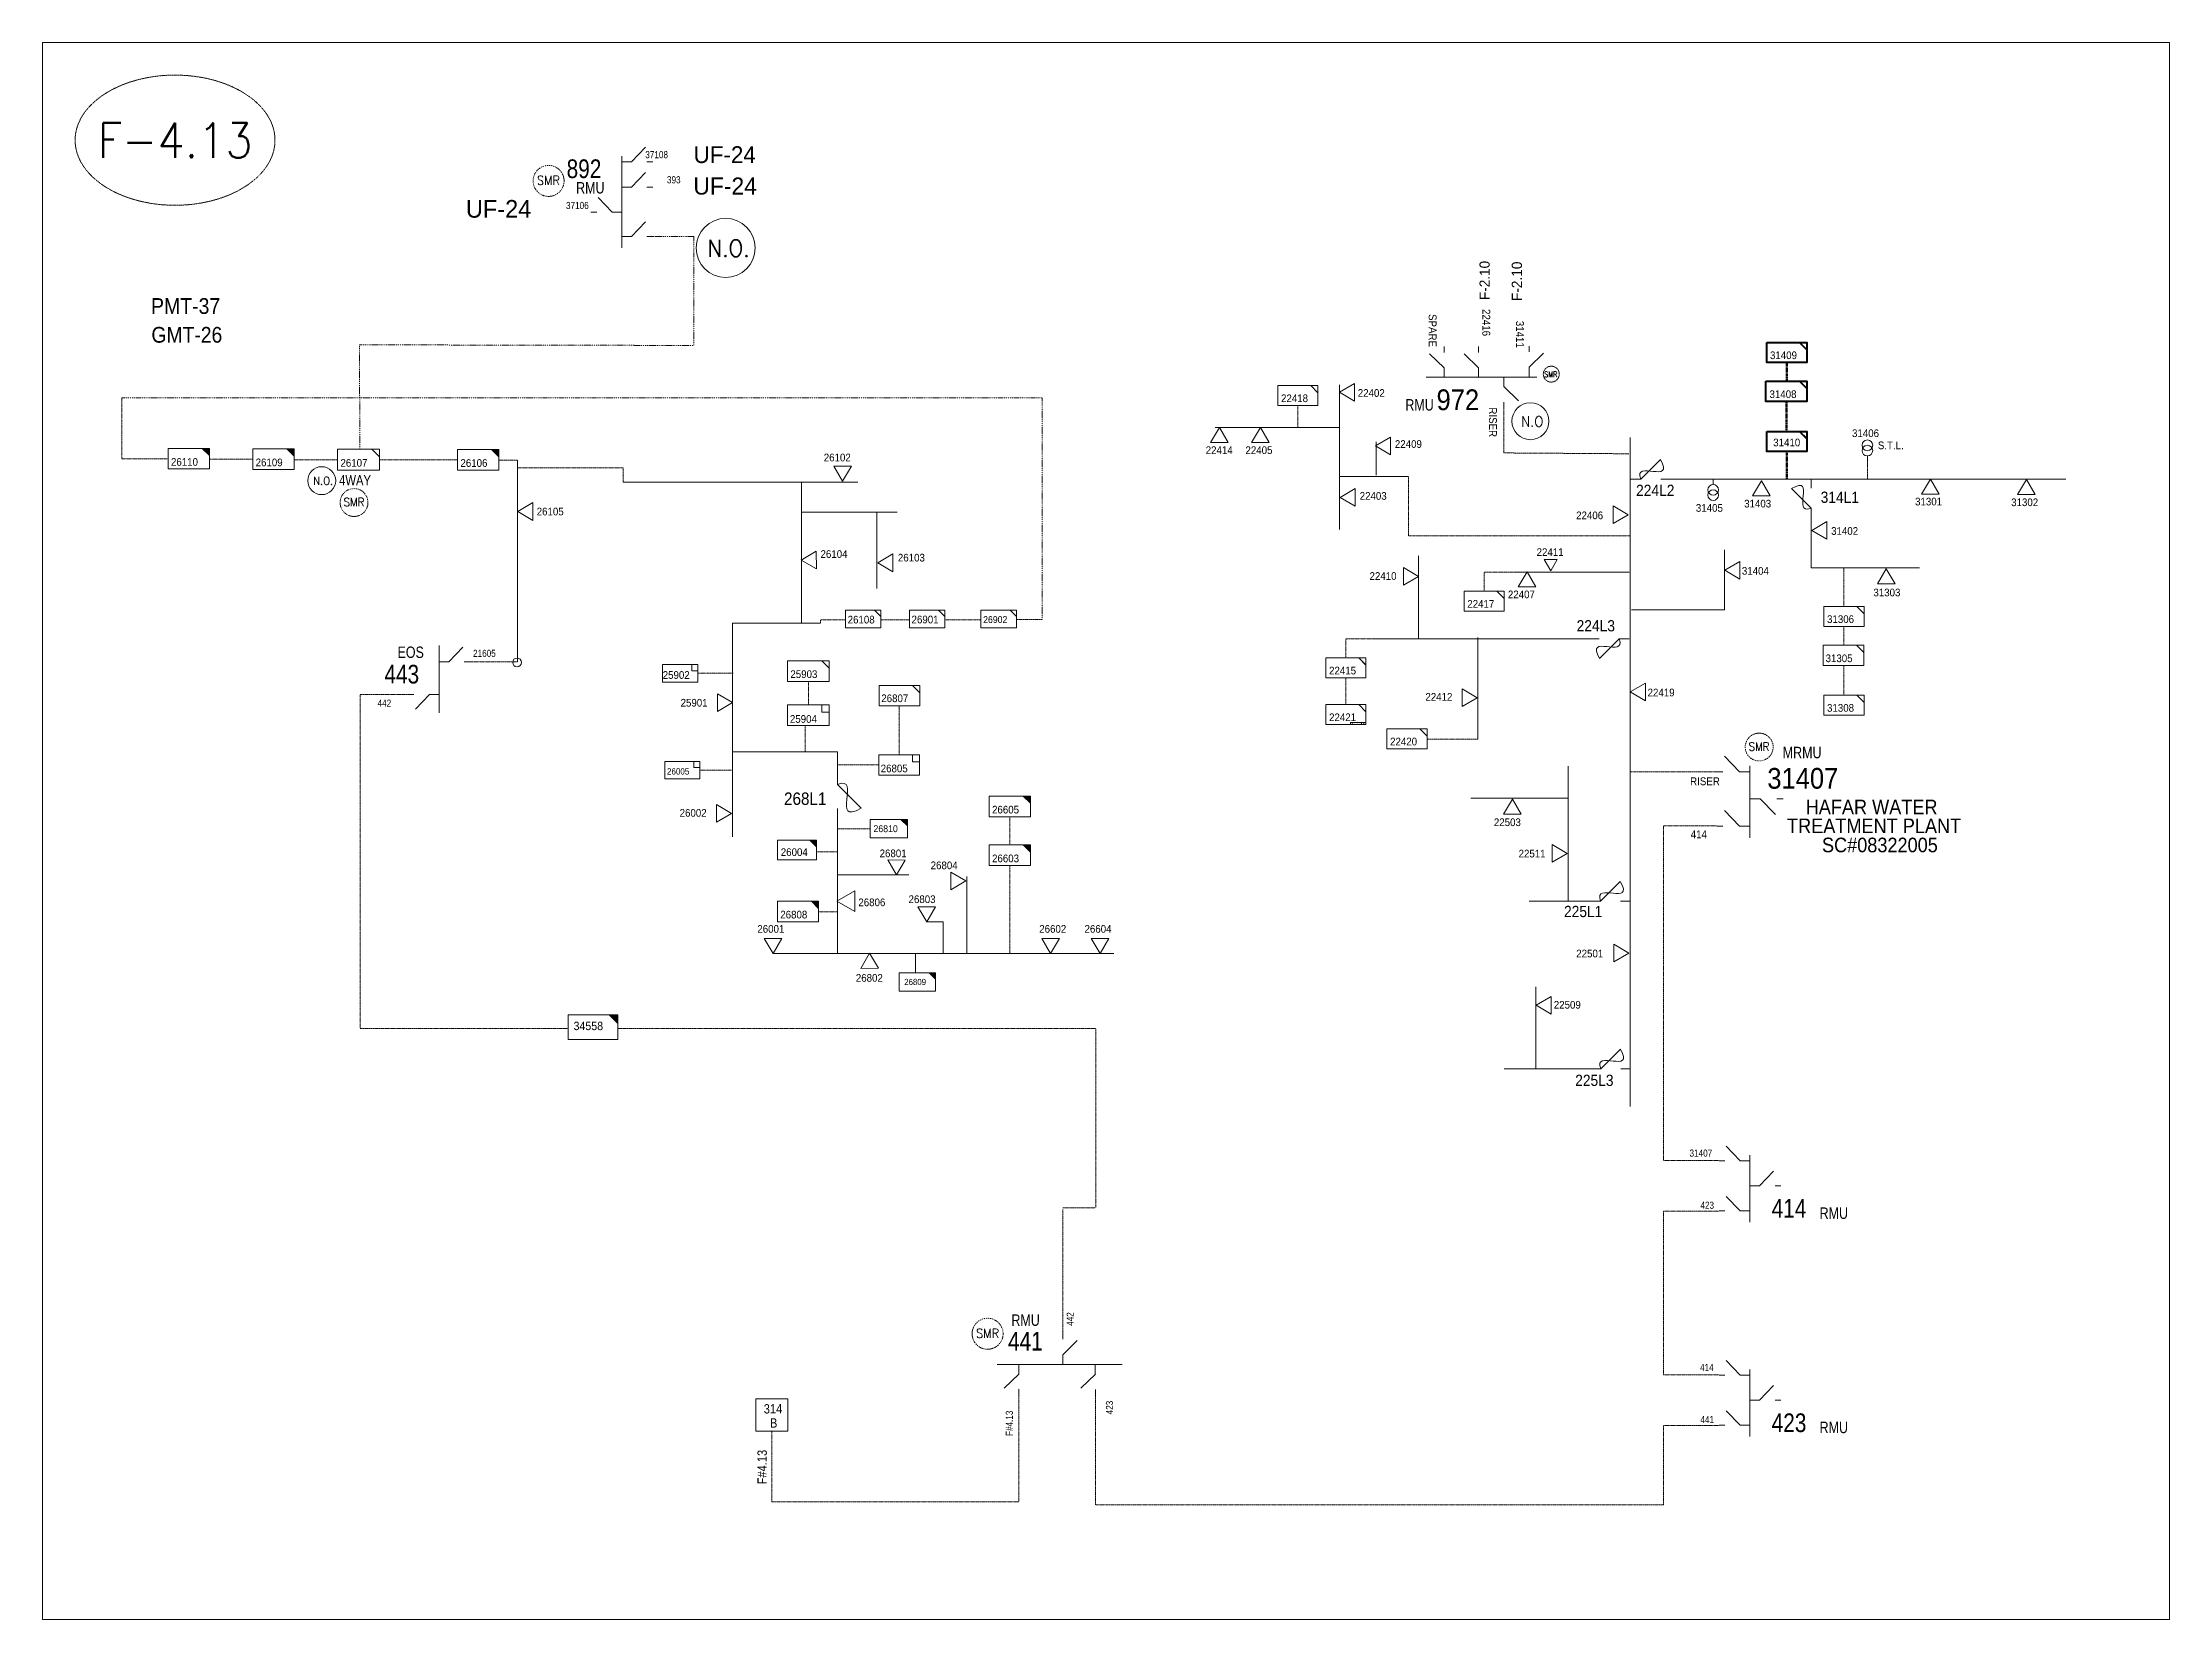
# Model space of a CAD drawing. Header units: metres. Extents: x 65984 to 144644, y -19036 to 23726.
# Drawn here: x 108281 to 110051, y -2586 to -1273 of the extents above; entities that cross this region are included whole.
import ezdxf
from ezdxf.enums import TextEntityAlignment as Align

# ---------------------------------------------------------------- set-up
doc = ezdxf.new("R2010")
doc.units = ezdxf.units.M
doc.header["$MEASUREMENT"] = 0
doc.linetypes.add('DGN Style 3', pattern=[0.013877, 0, -0.013877])
doc.linetypes.add('DGN Style 4', pattern=[1.6, 0.8, -0.4, 0, -0.4])
doc.layers.get('0').update_dxf_attribs({"color": 95, "lineweight": 40})
for name, color, linetype, lineweight in [('CONTRACTOR NAME', 95, 'Continuous', 40), ('d_eos', 111, 'Continuous', 40), ('d_eos no', 121, 'Continuous', 40), ('d_fco', 5, 'Continuous', 40), ('d_fco text', 95, 'Continuous', 40), ('d_oh branch', 94, 'Continuous', 40), ('d_switch', 95, 'Continuous', 40), ('d_tf', 1, 'Continuous', 40), ('d_tf no', 6, 'Continuous', 40), ('d_tf_200', 1, 'Continuous', 40), ('d_ug cable', 95, 'Continuous', 40), ('d_unit sub', 7, 'Continuous', 40), ('d_village name', 7, 'Continuous', 40), ('fedr no', 95, 'Continuous', 40), ('GRID STATION  04', 7, 'Continuous', 40), ('GRID STATION 01', 7, 'Continuous', 40), ('Level 37', 7, 'Continuous', 0), ('O H MAIN FEEDER', 4, 'Continuous', 100), ('SW N O', 114, 'Continuous', 30)]:
    doc.layers.add(name, color=color, linetype=linetype, lineweight=lineweight)
doc.styles.add('NASKHF', font='naskhf.shx', dxfattribs={"height": 8})
doc.styles.add('Style-Arial', font='arial.ttf')
doc.styles.add('Style-ENGINEERING', font='ENGINEERING.shx')
doc.styles.add('Style-msdefault', font='msdefault.shx')
doc.styles.add('Style-simplex', font='simplex.shx')
doc.styles.add('Style-STANDARD', font='STANDARD.shx')

msp = doc.modelspace()

# ---------------------------------------------------------------- texts
at = {"layer": 'd_eos no', "color": 2, "linetype": 'Continuous', "lineweight": 13}
for s, height, style, width, p in [('892', 15.55, 'Style-msdefault', 0.833333, (108716.9, -1369.9)), ('RMU', 9.5, 'Style-msdefault', 0.818182, (108724.8, -1388.8)), ('RMU', 9.5, 'Style-msdefault', 0.818182, (109415.2, -1569.5)), ('972', 17.28, 'Style-Arial', 0.88, (109441.2, -1561.4)), ('MRMU', 9.5, 'Style-msdefault', 0.818182, (109729.4, -1859)), ('31407', 17.28, 'Style-Arial', 0.88, (109716.6, -1876.6)), ('RMU', 9.5, 'Style-msdefault', 0.818182, (109087.2, -2331.6)), ('441', 15.55, 'Style-msdefault', 0.833333, (109084.4, -2346.1))]:
    msp.add_text(s, height=height, dxfattribs=dict(at, style=style, width=width)).set_placement(p, align=Align.TOP_LEFT)
at = {"layer": 'd_eos no', "color": 7, "linetype": 'Continuous', "lineweight": 13}
for s, height, style, width, p in [('PMT-37', 13.18, 'Style-Arial', 0.88, (108370.9, -1485.4)), ('EOS', 9.5, 'Style-msdefault', 0.818182, (108576.1, -1775.5)), ('443', 15.55, 'Style-msdefault', 0.833333, (108565.2, -1790.7)), ('414', 15.55, 'Style-msdefault', 0.833333, (109720.2, -2235.5)), ('RMU', 9.5, 'Style-msdefault', 0.818182, (109760.1, -2242.5)), ('423', 15.55, 'Style-msdefault', 0.833333, (109720.2, -2414)), ('RMU', 9.5, 'Style-msdefault', 0.818182, (109760.1, -2420.9))]:
    msp.add_text(s, height=height, dxfattribs=dict(at, style=style, width=width)).set_placement(p, align=Align.TOP_LEFT)
at = {"layer": 'd_eos no', "color": 7, "linetype": 'Continuous', "lineweight": 13, "ltscale": 0.9, "style": 'Style-msdefault', "width": 0.818182}
msp.add_text('4WAY', height=8.55, dxfattribs=at).set_placement((108527.5, -1632.8), align=Align.TOP_LEFT)
at = {"layer": 'd_eos no', "color": 7, "linetype": 'Continuous', "lineweight": 13, "insert": (108371.2, -1509.4), "char_height": 13.088, "attachment_point": 1, "style": 'NASKHF'}
msp.add_mtext('\\fArial|b0|i0|c178178|p39;\\H1x;\\W0.88;GMT-26\\P', dxfattribs=at)
at = {"layer": 'd_fco text', "color": 7, "linetype": 'Continuous', "lineweight": 13, "style": 'Style-msdefault', "width": 0.916667}
for s, height, p in [('224L2', 9.37, (109607.3, -1640.8)), ('314L1', 9.37, (109761, -1646.5)), ('224L3', 9.37, (109557.8, -1753.5)), ('268L1', 10.37, (108897.9, -1897)), ('225L1', 9.37, (109547.3, -1991.4)), ('225L3', 9.37, (109556.6, -2132))]:
    msp.add_text(s, height=height, dxfattribs=at).set_placement(p, align=Align.TOP_LEFT)
at = {"layer": 'd_switch', "color": 7, "linetype": 'Continuous', "lineweight": 13, "style": 'Style-ENGINEERING'}
for s, height, width, p in [('37108', 5.93, 0.857143, (108782.4, -1363)), ('21605', 5.93, 0.857143, (108639, -1778.2)), ('442', 5.93, 0.857143, (108559.5, -1819.7)), ('RISER', 6.57, 0.921053, (109652.3, -1884.4)), ('414', 6.57, 0.921053, (109652.8, -1928.6)), ('31407', 5.93, 0.857143, (109651.8, -2194.3)), ('423', 5.93, 0.857143, (109660.9, -2237.7)), ('414', 5.93, 0.857143, (109660.6, -2372.8)), ('441', 5.93, 0.857143, (109660.9, -2416.2))]:
    msp.add_text(s, height=height, dxfattribs=dict(at, width=width)).set_placement(p, align=Align.TOP_LEFT)
at = {"layer": 'd_switch', "color": 7, "linetype": 'Continuous', "lineweight": 13, "style": 'Style-ENGINEERING', "width": 0.857143}
for s, p in [('393', (108811.8, -1383.9)), ('37106', (108735.3, -1405.3))]:
    msp.add_text(s, height=5.93, dxfattribs=at).set_placement(p, align=Align.TOP_RIGHT)
at = {"layer": 'd_switch', "color": 7, "linetype": 'Continuous', "lineweight": 13, "style": 'Style-ENGINEERING', "width": 0.921053}
for s, rotation, p in [('SPARE', 270.0075, (109441.2, -1526.1)), ('31411', 270, (109513.9, -1526.8))]:
    msp.add_text(s, height=6.57, rotation=rotation, dxfattribs=at).set_placement(p, align=Align.TOP_RIGHT)
for s, p in [('22416', (109485.9, -1494.5)), ('RISER', (109491.4, -1576.4))]:
    msp.add_text(s, height=6.57, rotation=270, dxfattribs=at).set_placement(p, align=Align.TOP_LEFT)
at = {"layer": 'd_switch', "color": 2, "linetype": 'Continuous', "lineweight": 13, "style": 'Style-ENGINEERING', "width": 0.857143}
for s, p in [('442', (109133.2, -2341.1)), ('423', (109165.9, -2414.8)), ('F#4.13', (109082.5, -2432.8))]:
    msp.add_text(s, height=5.93, rotation=90, dxfattribs=at).set_placement(p, align=Align.TOP_LEFT)
at = {"layer": 'd_tf no', "color": 1, "linetype": 'Continuous', "lineweight": 13, "ltscale": 0.9, "style": 'Style-simplex', "width": 0.909091}
for p in [(108701.8, -1387.4), (109067.4, -2347.3)]:
    msp.add_text('SMR', height=7.56, dxfattribs=at).set_placement(p, align=Align.MIDDLE_CENTER)
at = {"layer": 'd_tf no', "color": 6, "linetype": 'Continuous', "lineweight": 40, "style": 'Style-msdefault', "width": 0.945946}
for s, p in [('31409', (109718.8, -1529.8)), ('31408', (109718.4, -1562.2)), ('31410', (109721.5, -1602.4))]:
    msp.add_text(s, height=6.39, dxfattribs=at).set_placement(p, align=Align.TOP_LEFT)
at = {"layer": 'd_tf no', "color": 6, "linetype": 'Continuous', "lineweight": 13, "style": 'Style-msdefault', "width": 0.945946}
for s, height, p in [('22418', 6.39, (109311.7, -1565.6)), ('22402', 6.39, (109375.6, -1561.2)), ('22414', 6.39, (109249, -1608.8)), ('22405', 6.39, (109282.1, -1608.8)), ('22409', 6.39, (109406.5, -1603.7)), ('31406', 6.39, (109787.1, -1594.7)), ('S.T.L.', 6.39, (109808.6, -1604.8)), ('26110', 6.39, (108387.5, -1618.6)), ('26109', 6.39, (108458, -1619)), ('26106', 6.39, (108628.5, -1619.5)), ('22403', 6.39, (109377.2, -1646.9)), ('26105', 6.39, (108692, -1659.9)), ('22406', 6.39, (109557.4, -1663.1)), ('31405', 6.39, (109657.1, -1656.9)), ('31403', 6.39, (109697.3, -1653.3)), ('31301', 6.39, (109839.6, -1651.6)), ('31302', 6.39, (109919.6, -1652.2)), ('31402', 6.39, (109769.7, -1676.1)), ('26104', 6.39, (108928.3, -1695.3)), ('26103', 6.39, (108992.7, -1698.3)), ('22411', 6.39, (109524.5, -1693.7)), ('22410', 6.39, (109385.4, -1713.6)), ('31404', 6.39, (109695.4, -1709.3)), ('22407', 6.39, (109500.6, -1728.9)), ('31303', 6.39, (109804.9, -1727.3)), ('26108', 6.39, (108950.9, -1749.9)), ('26901', 6.39, (109004.1, -1749.8)), ('26902', 5.73, (109063.7, -1750.2)), ('22417', 6.39, (109466.8, -1736.8)), ('31306', 6.39, (109766.3, -1749.5)), ('31305', 6.39, (109765.1, -1782.1)), ('25902', 6.39, (108796.9, -1796)), ('25903', 6.39, (108903.2, -1795.3)), ('22415', 6.39, (109351.7, -1792.3)), ('25901', 6.39, (108811.8, -1819.1)), ('26807', 6.39, (108978.9, -1815.4)), ('22412', 6.39, (109431.9, -1814.2)), ('22419', 6.39, (109616.9, -1810.6)), ('31308', 6.39, (109766.3, -1823.4)), ('25904', 6.39, (108902.8, -1832.6)), ('22421', 6.39, (109351.7, -1831.2)), ('22420', 6.39, (109402.5, -1851.4)), ('26005', 5.27, (108800.5, -1876.8)), ('26805', 6.39, (108978.4, -1873.8)), ('26002', 6.39, (108811, -1910.8)), ('26605', 6.39, (109071.1, -1908.1)), ('26810', 5.75, (108972.4, -1924.3)), ('22503', 6.39, (109488.9, -1918.6)), ('26004', 6.39, (108895.2, -1943.5)), ('26801', 6.39, (108977.5, -1944.5)), ('22511', 6.39, (109509.5, -1944.7)), ('26804', 6.39, (109020, -1954.5)), ('26603', 6.39, (109071.1, -1948.7)), ('26803', 6.39, (109001.6, -1982.7)), ('26808', 6.39, (108894.8, -1995.5)), ('26806', 6.39, (108959.8, -1985.3)), ('26001', 6.39, (108875.7, -2007.4)), ('26602', 6.39, (109110.4, -2007.4)), ('26604', 6.39, (109148.1, -2007.4)), ('22501', 6.39, (109557.5, -2027.9)), ('26809', 5.16, (108998, -2052.2)), ('22509', 6.39, (109538.8, -2070.6)), ('34558', 6.98, (108722.7, -2087.9))]:
    msp.add_text(s, height=height, dxfattribs=at).set_placement(p, align=Align.TOP_LEFT)
at = {"layer": 'd_tf no', "color": 2, "linetype": 'Continuous', "lineweight": 13, "style": 'Style-msdefault', "width": 0.945946}
msp.add_text('26107', height=6.39, dxfattribs=at).set_placement((108528.6, -1619.4), align=Align.TOP_LEFT)
at = {"layer": 'd_tf no', "color": 6, "linetype": 'Continuous', "lineweight": 13, "style": 'Style-msdefault', "width": 0.945946}
for s, p in [('26102', (108931, -1621.3)), ('26802', (108957.7, -2054.6))]:
    msp.add_text(s, height=6.39, dxfattribs=at).set_placement(p)
at = {"layer": 'd_tf no', "color": 1, "linetype": 'Continuous', "lineweight": 13, "ltscale": 0.81, "style": 'Style-simplex', "width": 0.909091}
for p in [(108539.9, -1655.2), (109709.7, -1858.8)]:
    msp.add_text('SMR', height=6.81, dxfattribs=at).set_placement(p, align=Align.MIDDLE_CENTER)
at = {"layer": 'd_village name', "color": 7, "linetype": 'Continuous', "lineweight": 13, "char_height": 12.147, "attachment_point": 5, "style": 'Style-Arial'}
for s, insert, line_spacing_factor in [('\\H1x;\\W0.888889;HAFAR WATER\\P TREATMENT PLANT\\P\\P\\P\\P\\P\\P\\P', (109803.4, -1964.1), 0.776524), ('\\H1x;\\W0.888889;SC#08322005\\P', (109810.3, -1940.8), 0.6)]:
    msp.add_mtext(s, dxfattribs=dict(at, insert=insert, line_spacing_factor=line_spacing_factor))
at = {"layer": 'fedr no', "color": 6, "linetype": 'Continuous', "lineweight": 13, "insert": (108390.9, -1329.9), "char_height": 28.97, "attachment_point": 5, "style": 'Style-STANDARD'}
msp.add_mtext('\\PF-4.13\\P', dxfattribs=at)
at = {"layer": 'GRID STATION  04', "color": 6, "linetype": 'Continuous', "lineweight": 13, "style": 'Style-msdefault', "width": 0.888889}
for s, p in [('314', (108881, -2406.3)), ('B', (108886.2, -2418.1))]:
    msp.add_text(s, height=7.78, dxfattribs=at).set_placement(p, align=Align.TOP_LEFT)
at = {"layer": 'GRID STATION  04', "color": 7, "linetype": 'Continuous', "lineweight": 13, "style": 'Style-msdefault', "width": 0.888889}
msp.add_text('F#4.13', height=7.78, rotation=90, dxfattribs=at).set_placement((108875.8, -2473.1), align=Align.TOP_LEFT)
at = {"layer": 'GRID STATION 01', "color": 55, "linetype": 'Continuous', "lineweight": 13, "style": 'Style-msdefault'}
for s, height, rotation, p in [('UF-24', 13.95, 360, (108822.6, -1372.9)), ('UF-24', 14.24, 360, (108822.4, -1399.2)), ('UF-24', 14.67, 360, (108633, -1418.4)), ('F-2.10', 8.44, 90, (109485.4, -1487)), ('F-2.10', 8.52, 90, (109512.3, -1487.9))]:
    msp.add_text(s, height=height, rotation=rotation, dxfattribs=at).set_placement(p)
at = {"layer": 'Level 37', "color": 1, "linetype": 'Continuous', "lineweight": 13, "ltscale": 0.9, "style": 'Style-STANDARD', "width": 0.854701}
msp.add_text('SMR', height=4.6, dxfattribs=at).set_placement((109536.3, -1548.9), align=Align.MIDDLE_CENTER)

# ---------------------------------------------------------------- blocks, each defined once
blk = doc.blocks.new('*U1117')
at = {"layer": 'd_eos', "color": 7, "linetype": 'Continuous', "lineweight": 13, "ltscale": 2.149539}
for p, q in [((-12.9, 12.1), (-12.9, 14.9)), ((-12.9, 4.7), (-5.9, 11.5)), ((11.3, 12.1), (11.3, 14.9)), ((11.3, 4.7), (18.3, 11.5)), ((14, 0), (-18.3, 0)), ((-12.9, 0), (-12.9, 4.7)), ((-0.8, 0), (-0.8, -4.6)), ((11.3, 0), (11.3, 4.7)), ((-0.8, -4.6), (6.2, -11.4)), ((-0.8, -12.1), (-0.8, -14.9))]:
    blk.add_line(p, q, dxfattribs=at)
blk = doc.blocks.new('TFU_120')
at = {"layer": 'd_tf_200', "color": 6, "linetype": 'Continuous', "lineweight": 13}
blk.add_line((0, 10), (0, 0), dxfattribs=at)
for centre in [(0, 30), (0, 20)]:
    blk.add_circle(centre, 10, dxfattribs=at)
blk = doc.blocks.new('*U1195')
at = {"layer": 'd_eos', "color": 2, "linetype": 'Continuous', "lineweight": 13, "ltscale": 1.173321}
for p, q in [((-12.09, 11.34), (-14.91, 11.34)), ((-4.65, 11.34), (-11.44, 18.34)), ((0, 11.34), (-4.65, 11.34)), ((0, 14.01), (0, -18.32)), ((-4.65, -12.95), (-11.44, -5.95)), ((0, -0.8), (4.65, -0.8)), ((4.65, -0.8), (11.45, -7.81)), ((12.1, -0.8), (14.92, -0.8)), ((-12.09, -12.95), (-14.92, -12.95)), ((0, -12.95), (-4.65, -12.95))]:
    blk.add_line(p, q, dxfattribs=at)
blk = doc.blocks.new('*U1012')
at = {"layer": 'd_fco', "color": 7, "linetype": 'Continuous', "lineweight": 13}
blk.add_line((-4.6, 4.2), (-10.1, 4.2), dxfattribs=at)
at = {"layer": 'd_fco', "color": 7, "linetype": 'Continuous', "lineweight": 13, "flags": 128}
blk.add_lwpolyline([(13, 4.2), (7.1, 4.2), (-4.4, -7.3)], dxfattribs=at)
at = {"layer": 'd_fco', "color": 7, "linetype": 'Continuous', "lineweight": 13}
blk.add_open_spline([(-4.4, -7.3), (-13, 7.7), (11.6, -7.7), (7.1, 4.2)], degree=3, dxfattribs=at)
blk = doc.blocks.new('TF_8')
at = {"color": 0, "linetype": 'ByBlock', "lineweight": -2}
blk.add_line((6.3, 4.95), (9.9, 1.35), dxfattribs=at)
blk.add_3dface([(-10.1, 4.95), (9.9, 4.95), (9.9, -5.05), (-10.1, -5.05)], dxfattribs=at)
blk = doc.blocks.new('*U1196')
at = {"layer": 'CONTRACTOR NAME', "color": 6, "lineweight": 13, "ltscale": 0.498271, "flags": 128}
for points in [[(1.7, -0.5), (-3.7, -0.5), (-3.7, 0.5), (1.7, 0.5)], [(3.7, -0.5), (1.7, -0.5), (1.7, 0.5), (3.7, 0.5)]]:
    blk.add_lwpolyline(points, close=True, dxfattribs=at)
at = {"layer": 'CONTRACTOR NAME', "color": 6, "lineweight": 13, "style": 'Style-msdefault', "width": 0.945946}
for s, height, p in [('2017.08.14', 0.683, (-3.5, 0.3)), ('JTC', 0.572, (2.1, 0.3))]:
    blk.add_text(s, height=height, dxfattribs=at).set_placement(p, align=Align.TOP_LEFT)
blk = doc.blocks.new('SS')
at = {"color": 0, "linetype": 'ByBlock', "lineweight": -2, "flags": 128}
blk.add_lwpolyline([(6.95, 4.25), (10.45, 4.25), (10.45, 0.75)], close=True, dxfattribs=at)
at = {"color": 0, "linetype": 'ByBlock', "lineweight": -2, "extrusion": (0, 0, -1)}
blk.add_solid([(-6.95, 4.25), (-10.45, 4.25), (-10.45, 0.75)], dxfattribs=at)
at = {"color": 0, "linetype": 'ByBlock', "lineweight": -2}
blk.add_3dface([(-9.55, 4.25), (10.45, 4.25), (10.45, -5.75), (-9.55, -5.75)], dxfattribs=at)
blk = doc.blocks.new('TF3_14')
at = {"layer": 'd_unit sub', "color": 6, "linetype": 'Continuous', "lineweight": 13}
for p, q in [((11.3, 9), (18.3, 9)), ((18.3, 9), (18.3, 2))]:
    blk.add_line(p, q, dxfattribs=at)
at = {"layer": 'd_unit sub', "color": 6, "linetype": 'Continuous', "lineweight": 13, "flags": 128}
blk.add_lwpolyline([(-21.7, 9), (18.3, 9), (18.3, -11), (-21.7, -11)], close=True, dxfattribs=at)
blk.add_lwpolyline([(18.3, 2), (11.3, 2), (11.3, 9)], dxfattribs=at)
blk = doc.blocks.new('*U1237')
at = {"layer": 'd_fco', "color": 7, "linetype": 'Continuous', "lineweight": 13}
blk.add_line((-4.6, 4.2), (-10.4, 4.2), dxfattribs=at)
at = {"layer": 'd_fco', "color": 7, "linetype": 'Continuous', "lineweight": 13, "flags": 128}
blk.add_lwpolyline([(13, 4.2), (7.1, 4.2), (-4.4, -7.3)], dxfattribs=at)
at = {"layer": 'd_fco', "color": 7, "linetype": 'Continuous', "lineweight": 13}
blk.add_open_spline([(-4.4, -7.3), (-13, 7.7), (11.6, -7.7), (7.1, 4.2)], degree=3, dxfattribs=at)
blk = doc.blocks.new('*U1238')
at = {"layer": 'd_eos', "color": 7, "linetype": 'Continuous', "lineweight": 13, "ltscale": 1.103054}
for p, q in [((-4.6, 7.4), (-11.4, 14.4)), ((0, -16.2), (0, 16.2)), ((-12.1, 7.4), (-14.9, 7.4)), ((0, 7.4), (-4.6, 7.4)), ((0, -8.4), (4.7, -8.4)), ((4.7, -8.4), (11.4, -15.4)), ((12.1, -8.4), (14.9, -8.4))]:
    blk.add_line(p, q, dxfattribs=at)
blk = doc.blocks.new('TRA1_1083')
at = {"layer": 'd_tf', "color": 6, "linetype": 'Continuous', "lineweight": 13, "ltscale": 0.000737445, "flags": 128}
blk.add_lwpolyline([(10, -17), (0, 0), (-10, -17)], close=True, dxfattribs=at)
blk = doc.blocks.new('TRA1_1082')
at = {"layer": 'd_tf', "color": 6, "linetype": 'Continuous', "lineweight": 13, "ltscale": 0.000737445, "xscale": 1.000046566088346, "yscale": 1.000046566088346, "zscale": 1.000046566088346, "rotation": 180.0000042736749}
blk.add_blockref('TRA1_1083', (0, 0), dxfattribs=at)
blk = doc.blocks.new('TRA1_1085')
at = {"layer": 'd_tf', "color": 6, "linetype": 'Continuous', "lineweight": 13, "ltscale": 0.000737445, "flags": 128}
blk.add_lwpolyline([(10, -17), (0, 0), (-10, -17)], close=True, dxfattribs=at)
blk = doc.blocks.new('TRA1_1084')
at = {"layer": 'd_tf', "color": 6, "linetype": 'Continuous', "lineweight": 13, "ltscale": 0.000737445, "xscale": 1.000046566088347, "yscale": 1.000046566088347, "zscale": 1.000046566088347, "rotation": 180.0000042736749}
blk.add_blockref('TRA1_1085', (0, 0), dxfattribs=at)
blk = doc.blocks.new('TRA1_1086')
at = {"layer": 'd_tf', "color": 6, "linetype": 'Continuous', "lineweight": 13, "ltscale": 0.000737445, "flags": 128}
blk.add_lwpolyline([(-5, 8.6), (5, 8.6), (0, 0)], close=True, dxfattribs=at)
blk = doc.blocks.new('*U2888')
at = {"layer": 'd_unit sub', "color": 6, "linetype": 'Continuous', "lineweight": 13, "flags": 128}
blk.add_lwpolyline([(20, 10), (20, 2.7), (12.8, 10)], close=True, dxfattribs=at)
at = {"layer": 'd_unit sub', "color": 6, "linetype": 'Continuous', "lineweight": 13, "xscale": 2, "yscale": 2, "zscale": 0.8845711694560098, "rotation": 359.9999999999999}
blk.add_blockref('TF_8', (0.2, 0.1), dxfattribs=at)
blk = doc.blocks.new('TRA1_1088')
at = {"layer": 'd_tf', "color": 6, "linetype": 'Continuous', "lineweight": 13, "ltscale": 0.000737445, "flags": 128}
blk.add_lwpolyline([(10, -17), (0, 0), (-10, -17)], close=True, dxfattribs=at)
blk = doc.blocks.new('TRA1_1087')
at = {"layer": 'd_tf', "color": 6, "linetype": 'Continuous', "lineweight": 13, "ltscale": 0.000737445, "xscale": 1.000046566088346, "yscale": 1.000046566088346, "zscale": 1.000046566088346, "rotation": 180.0000042736749}
blk.add_blockref('TRA1_1088', (0, 0), dxfattribs=at)
blk = doc.blocks.new('TRA1_1130')
at = {"layer": 'd_tf', "color": 6, "linetype": 'Continuous', "lineweight": 13, "ltscale": 0.000737445, "flags": 128}
blk.add_lwpolyline([(10, -17), (0, 0), (-10, -17)], close=True, dxfattribs=at)
blk = doc.blocks.new('TRA1_1129')
at = {"layer": 'd_tf', "color": 6, "linetype": 'Continuous', "lineweight": 13, "ltscale": 0.000737445, "xscale": 1.000046566065083, "yscale": 1.000046566065083, "zscale": 1.000046566065083, "rotation": 180.0000046712237}
blk.add_blockref('TRA1_1130', (0, 0), dxfattribs=at)
blk = doc.blocks.new('TRA1_1132')
at = {"layer": 'd_tf', "color": 6, "linetype": 'Continuous', "lineweight": 13, "ltscale": 0.000730668, "flags": 128}
blk.add_lwpolyline([(10, -17), (0, 0), (-10, -17)], close=True, dxfattribs=at)
blk = doc.blocks.new('TRA1_1131')
at = {"layer": 'd_tf', "color": 6, "linetype": 'Continuous', "lineweight": 13, "ltscale": 0.000730668, "xscale": 1.000046566065083, "yscale": 1.000046566065083, "zscale": 1.000046566065083, "rotation": 180.0000046712237}
blk.add_blockref('TRA1_1132', (0, 0), dxfattribs=at)
blk = doc.blocks.new('TRA1_1134')
at = {"layer": 'd_tf', "color": 6, "linetype": 'Continuous', "lineweight": 13, "ltscale": 0.000824754, "extrusion": (0, 0, -1), "flags": 128}
blk.add_lwpolyline([(-10, -17), (0, 0), (10, -17)], close=True, dxfattribs=at)
blk = doc.blocks.new('TRA1_1133')
at = {"layer": 'd_tf', "color": 6, "linetype": 'Continuous', "lineweight": 13, "ltscale": 0.000824754, "xscale": 1.000046566065083, "yscale": 1.000046566065083, "zscale": 1.000046566065083, "rotation": 180.0000046712237}
blk.add_blockref('TRA1_1134', (0, 0), dxfattribs=at)
blk = doc.blocks.new('TRA1_1136')
at = {"layer": 'd_tf', "color": 6, "linetype": 'Continuous', "lineweight": 13, "ltscale": 0.000737445, "flags": 128}
blk.add_lwpolyline([(10.1, -17), (0.1, 0), (-9.9, -17)], close=True, dxfattribs=at)
blk = doc.blocks.new('TRA1_1135')
at = {"layer": 'd_tf', "color": 6, "linetype": 'Continuous', "lineweight": 13, "ltscale": 0.000737445, "xscale": 1.000046566065083, "yscale": 1.000046566065083, "zscale": 1.000046566065083, "rotation": 180.0000046712237}
blk.add_blockref('TRA1_1136', (0, 0), dxfattribs=at)
blk = doc.blocks.new('TRA1_1138')
at = {"layer": 'd_tf', "color": 6, "linetype": 'Continuous', "lineweight": 13, "ltscale": 0.000737445, "flags": 128}
blk.add_lwpolyline([(10, -17), (0, 0), (-10, -17)], close=True, dxfattribs=at)
blk = doc.blocks.new('TRA1_1137')
at = {"layer": 'd_tf', "color": 6, "linetype": 'Continuous', "lineweight": 13, "ltscale": 0.000737445, "xscale": 1.000051221608041, "yscale": 1.000051221608041, "zscale": 1.000051221608041, "rotation": 179.9999798566331}
blk.add_blockref('TRA1_1138', (0, 0), dxfattribs=at)
blk = doc.blocks.new('TRA1_1140')
at = {"layer": 'd_tf', "color": 6, "linetype": 'Continuous', "lineweight": 13, "ltscale": 0.000530961, "flags": 128}
blk.add_lwpolyline([(9.9, -17.1), (-0.1, -0.1), (-10.1, -17.1)], close=True, dxfattribs=at)
blk = doc.blocks.new('TRA1_1139')
at = {"layer": 'd_tf', "color": 6, "linetype": 'Continuous', "lineweight": 13, "ltscale": 0.000530961, "xscale": 1.000046566207833, "yscale": 1.000046566207833, "zscale": 1.000046566207833, "rotation": 180}
blk.add_blockref('TRA1_1140', (0, 0), dxfattribs=at)
blk = doc.blocks.new('*U2166')
at = {"layer": 'd_unit sub', "color": 6, "linetype": 'Continuous', "lineweight": 40, "flags": 128}
blk.add_lwpolyline([(20, 10), (20, 2.7), (12.8, 10)], close=True, dxfattribs=at)
at = {"layer": 'd_unit sub', "color": 6, "linetype": 'Continuous', "lineweight": 40, "xscale": 2, "yscale": 2, "zscale": 0.8845711694560098, "rotation": 359.9999999999999}
blk.add_blockref('TF_8', (0.2, 0.1), dxfattribs=at)
blk = doc.blocks.new('*U893')
at = {"layer": 'SW N O', "color": 3, "lineweight": 13}
blk.add_circle((0, 0), 16.8, dxfattribs=at)
at = {"layer": 'SW N O', "color": 3, "lineweight": 13, "style": 'Style-STANDARD'}
blk.add_text('N.O.', height=9.6, dxfattribs=at).set_placement((1.7, -0.2), align=Align.MIDDLE_CENTER)
blk = doc.blocks.new('*U3699')
at = {"layer": 'SW N O', "color": 3, "lineweight": 13}
blk.add_circle((0, 0), 16.8, dxfattribs=at)
at = {"layer": 'SW N O', "color": 3, "lineweight": 13, "style": 'Style-STANDARD'}
blk.add_text('N.O', height=9.6, dxfattribs=at).set_placement((1.7, -0.2), align=Align.MIDDLE_CENTER)

# ---------------------------------------------------------------- linework, layer by layer
at = {"layer": 'd_eos', "color": 2, "linetype": 'Continuous', "lineweight": 13, "ltscale": 1.103054}
for p, q in [((108770.9, -1371.9), (108782.6, -1359.8)), ((108762.9, -1367.3), (108762.8, -1443.6)), ((108762.8, -1371.9), (108770.9, -1371.9)), ((108770.9, -1392.9), (108782.6, -1380.8)), ((108783.7, -1371.9), (108788.6, -1371.9)), ((108762.9, -1392.9), (108770.9, -1392.9)), ((108783.7, -1392.9), (108788.6, -1392.9)), ((108742, -1413.8), (108737.1, -1413.8)), ((108754.8, -1413.8), (108743.1, -1401.7)), ((108762.9, -1413.8), (108754.8, -1413.8)), ((108762.8, -1434), (108770.9, -1434)), ((108770.9, -1434), (108782.6, -1421.9)), ((108783.7, -1434), (108788.6, -1434)), ((109447.4, -1543.5), (109435.3, -1531.8)), ((109447.4, -1530.7), (109447.4, -1525.8)), ((109476.2, -1543.5), (109464.1, -1531.8)), ((109476.2, -1530.7), (109476.2, -1525.8)), ((109518.2, -1530.2), (109518.2, -1525.3)), ((109518.2, -1543), (109530.3, -1531.3)), ((109432.6, -1551.1), (109524.7, -1551.1)), ((109447.4, -1551.6), (109447.4, -1543.5)), ((109476.2, -1551.6), (109476.2, -1543.5)), ((109497.2, -1551.1), (109497.2, -1559.1)), ((109518.2, -1551.1), (109518.2, -1543)), ((109497.2, -1559.1), (109509.3, -1570.8)), ((109497.2, -1571.9), (109497.2, -1576.8)), ((109130, -2352.3), (109130, -2347.4)), ((109130, -2365.2), (109142.1, -2353.4)), ((109130, -2373.2), (109130, -2365.2)), ((109179.3, -2373.2), (109075.3, -2373.2)), ((109093.4, -2381.2), (109081.3, -2392.9)), ((109093.4, -2373.1), (109093.4, -2381.2)), ((109157.1, -2381.2), (109145, -2393)), ((109157, -2373.2), (109157, -2381.2)), ((109093.4, -2394), (109093.4, -2398.9)), ((109157.1, -2394.1), (109157.1, -2399))]:
    msp.add_line(p, q, dxfattribs=at)
at = {"layer": 'd_oh branch', "color": 6, "linetype": 'Continuous', "lineweight": 13}
for p, q in [((109360.5, -1557.5), (109360.5, -1678.1)), ((109359.7, -1593.1), (109256.8, -1593.1)), ((109391, -1632.9), (109391, -1605)), ((108764.1, -1638.6), (108959.3, -1638.6)), ((108912.4, -1638.6), (108912.4, -1756.1)), ((109361, -1633.9), (109417.7, -1633.9)), ((109628.6, -1636.2), (109965.2, -1636.2)), ((108992, -1663.5), (108912.4, -1663.5)), ((108975.2, -1663.5), (108975.2, -1727.1)), ((109426.2, -1769), (109426.2, -1699.9)), ((109505.5, -1713.5), (109601.6, -1713.5)), ((108855.1, -1934), (108855.1, -1756.1)), ((108928.4, -1756.1), (108855.1, -1756.1)), ((109390.4, -1769), (109576.6, -1769)), ((109475.5, -1768.1), (109475.5, -1852.7)), ((108942.3, -1863.2), (108855.1, -1863.2)), ((108942.3, -1863.2), (108942.3, -1884.7)), ((109550.9, -1987.4), (109550.9, -1875.2)), ((109469.7, -1901.8), (109550.9, -1901.8)), ((108942.3, -1919.3), (108942.3, -2031.4)), ((109001.7, -1965.7), (108942.3, -1965.7)), ((109050.1, -2030.9), (109050.1, -1967)), ((109577.4, -1987.5), (109518.3, -1987.5)), ((109030.4, -2004.8), (109016.7, -2004.8)), ((109030.4, -2030.9), (109030.4, -2004.8)), ((108888.8, -2031.2), (109172.5, -2031.2)), ((109007.4, -2047.3), (109007.4, -2031.2)), ((109523.9, -2127), (109523.9, -2058.8)), ((109572.3, -2127.2), (109497.5, -2127.2))]:
    msp.add_line(p, q, dxfattribs=at)
at = {"layer": 'd_oh branch', "color": 6, "linetype": 'Continuous', "lineweight": 13, "flags": 128}
for points in [[(109753.1, -1664.5), (109753.1, -1710), (109843.3, -1710)], [(109603.4, -1744.9), (109680.9, -1744.9), (109680.9, -1695)]]:
    msp.add_lwpolyline(points, dxfattribs=at)
at = {"layer": 'd_ug cable', "color": 6, "linetype": 'DGN Style 3', "lineweight": 140}
for p, q in [((109732.8, -1554.5), (109732.8, -1539.1)), ((109732.5, -1596.4), (109732.5, -1571.5)), ((109732.8, -1636.2), (109732.8, -1613.1))]:
    msp.add_line(p, q, dxfattribs=at)
at = {"layer": 'd_ug cable', "color": 6, "linetype": 'DGN Style 3', "lineweight": 13}
for p, q in [((108346.7, -1568.5), (108346.7, -1619.2)), ((109325.7, -1593.1), (109325.7, -1574.9)), ((108384.4, -1619.2), (108346.7, -1619.2)), ((108455.6, -1619.6), (108419.4, -1619.6)), ((108526.2, -1620), (108490, -1620)), ((108626.1, -1620), (108561, -1620)), ((108676, -1620.4), (108660.4, -1620.4)), ((109799.9, -1636.2), (109799.9, -1621.2)), ((109780.3, -1742.1), (109780.3, -1710)), ((109091.4, -1752.9), (109112.9, -1752.9)), ((109032.1, -1753.4), (109061.4, -1753.4)), ((109780.3, -1774.3), (109780.3, -1758.8)), ((108675.9, -1788.1), (108635.8, -1788.1)), ((108826.2, -1797.8), (108855.5, -1797.8)), ((108918.2, -1804.6), (108918.2, -1824)), ((109780.3, -1816), (109780.3, -1791.3)), ((108915.6, -1863.2), (108915.6, -1841.4)), ((108993.7, -1865.6), (108993.7, -1824.9)), ((108942.3, -1874), (108976.9, -1874.1)), ((108828, -1878.4), (108854.3, -1878.4)), ((109602.4, -1879.8), (109675, -1879.8)), ((108969.7, -1927.2), (108942.3, -1927.4)), ((109085.9, -1940.7), (109085.9, -1917.1)), ((108942.3, -1946.4), (108925.1, -1946.4)), ((109085.9, -2030.8), (109085.9, -1957.7)), ((108942.3, -1996.5), (108926.8, -1996.5)), ((108717.8, -2093.5), (108545.1, -2093.5)), ((109157.4, -2093.5), (108759.5, -2093.5)), ((109157, -2242.8), (109130, -2242.8)), ((109130, -2347.4), (109130, -2244.2))]:
    msp.add_line(p, q, dxfattribs=at)
at = {"layer": 'd_ug cable', "color": 6, "linetype": 'DGN Style 4', "lineweight": 13, "flags": 128}
for points in [[(108788.6, -1434), (108822.8, -1434), (108822.8, -1524.8)], [(108544.7, -1611.3), (108544.5, -1524.3), (108822.8, -1524.8)], [(108346.6, -1568.5), (109112.8, -1568.5), (109112.9, -1752.9)]]:
    msp.add_lwpolyline(points, dxfattribs=at)
at = {"layer": 'd_ug cable', "color": 6, "linetype": 'DGN Style 3', "lineweight": 13, "flags": 128}
for points in [[(109497.2, -1576.8), (109497.2, -1614.3), (109601.3, -1615)], [(108764.1, -1638.6), (108764.1, -1626.6), (108675.9, -1626.6)], [(109417.7, -1633.9), (109417.7, -1683.4), (109602.4, -1683.4)], [(109505.5, -1713.5), (109480.8, -1713.5), (109480.8, -1729.4)], [(108928.4, -1756.1), (108928.4, -1753.2), (108949.1, -1753.2)], [(108978.6, -1753.2), (108981.6, -1753.2), (109002.3, -1753.2)], [(109390.4, -1769), (109365.7, -1769), (109365.7, -1784.9)], [(109365.7, -1801.6), (109365.7, -1823.8)], [(108587.4, -1815.5), (108545.1, -1815.5), (108545.1, -2093.5)], [(109475.5, -1852.7), (109433.2, -1852.7)], [(109674.4, -1924.9), (109630.2, -1924.9), (109630.2, -2203.5), (109676.3, -2203.5)], [(109157.4, -2093.5), (109157.4, -2093.5), (109157.4, -2242.7)], [(109676.3, -2245.5), (109630.2, -2245.5), (109630.2, -2382), (109676.3, -2382)], [(109093.4, -2393.5), (109093.4, -2487.6), (108887.8, -2487.6), (108887.8, -2428.2)], [(109157.1, -2490.2), (109157.1, -2395.3)], [(109676.3, -2424), (109630.2, -2424), (109630.2, -2490), (109157.1, -2490)]]:
    msp.add_lwpolyline(points, dxfattribs=at)
at = {"layer": 'd_ug cable', "color": 2, "linetype": 'DGN Style 4', "lineweight": 13}
for centre, radius in [((108701.9, -1387.8), 12.9), ((108539.9, -1655.6), 11.6), ((109709.8, -1859.2), 11.6), ((109067.4, -2347.7), 12.9)]:
    msp.add_circle(centre, radius, dxfattribs=at)
at = {"layer": 'd_ug cable', "color": 2, "linetype": 'DGN Style 3', "lineweight": 13}
msp.add_circle((109536.7, -1548.7), 6.63, dxfattribs=at)
at = {"layer": 'fedr no', "color": 82, "linetype": 'DGN Style 3', "lineweight": 13, "true_color": 0x1dc70e}
msp.add_ellipse((108390.9, -1353.9), major_axis=(83.2, 0), ratio=0.651175, dxfattribs=at)
at = {"layer": 'GRID STATION  04', "color": 6, "linetype": 'Continuous', "lineweight": 13, "ltscale": 0.912339, "flags": 128}
msp.add_lwpolyline([(108874.4, -2401.9), (108874.4, -2428.7), (108901.2, -2428.7), (108901.2, -2401.9)], close=True, dxfattribs=at)
at = {"layer": 'O H MAIN FEEDER', "color": 6, "lineweight": 13, "ltscale": 0.861012}
for p, q in [((109602.4, -2016.9), (109602.4, -1601.5)), ((108676, -1620.4), (108675.9, -1788.3)), ((109602.4, -2158.5), (109602.4, -2016.9))]:
    msp.add_line(p, q, dxfattribs=at)
at = {"layer": 'O H MAIN FEEDER', "color": 140, "lineweight": 13, "ltscale": 0.861012, "flags": 128}
msp.add_lwpolyline([(110051.4, -1272.6), (108280.6, -1272.6), (108280.6, -2585.6), (110051.4, -2585.6)], close=True, dxfattribs=at)
at = {"layer": 'O H MAIN FEEDER', "color": 6, "lineweight": 13, "ltscale": 0.861012}
msp.add_circle((108675.6, -1788.7), 3.61, dxfattribs=at)

# ---------------------------------------------------------------- block references
at = {"layer": 'CONTRACTOR NAME', "color": 6, "lineweight": 13, "ltscale": 0.498271, "xscale": 1.728, "yscale": 1.728, "zscale": 1.728}
msp.add_blockref('*U1196', (109375.9, -1839.6), dxfattribs=at)
at = {"layer": 'd_eos', "color": 7, "linetype": 'Continuous', "lineweight": 13, "ltscale": 1.103054, "extrusion": (0, 0, -1), "xscale": 1.728, "yscale": 1.728, "zscale": 1.728, "rotation": 180}
msp.add_blockref('*U1238', (-108610.7, -1802.7), dxfattribs=at)
at = {"layer": 'd_eos', "color": 2, "linetype": 'Continuous', "lineweight": 13, "ltscale": 1.173321, "xscale": 1.855714614082203, "yscale": 1.855714614082203, "zscale": 1.855714614082203}
msp.add_blockref('*U1195', (109702.1, -1900.9), dxfattribs=at)
at = {"layer": 'd_eos', "color": 7, "linetype": 'Continuous', "lineweight": 13, "ltscale": 1.103054, "xscale": 1.728, "yscale": 1.728, "zscale": 1.728, "rotation": 89.99999999999635}
for p in [(109702.1, -2223.1), (109702.1, -2401.6)]:
    msp.add_blockref('*U1117', p, dxfattribs=at)
at = {"layer": 'd_fco', "color": 7, "linetype": 'Continuous', "lineweight": 13}
for name, p, xscale, yscale, zscale, rotation in [('*U1012', (109621.3, -1630.2), 1.422086694491422, 1.422086694491422, 1.422086694491422, 179.9999999995591), ('*U1012', (109747.1, -1650.2), 1.422086694491422, 1.422086694491422, 1.422086694491422, 269.9999999995591), ('*U1012', (109583.1, -1775), 1.422086694491422, 1.422086694491422, 1.422086694491422, 359.9999999995592), ('*U1237', (108949.6, -1902.5), 1.728, 1.728, 1.728, 90.00000000060005), ('*U1012', (109587.9, -1981.5), 1.422086694491422, 1.422086694491422, 1.422086694491422, 179.9999999995591), ('*U1012', (109588, -2121.2), 1.422086694491422, 1.422086694491422, 1.422086694491422, 179.9999999995591)]:
    msp.add_blockref(name, p, dxfattribs=dict(at, xscale=xscale, yscale=yscale, zscale=zscale, rotation=rotation))
at = {"layer": 'd_tf', "color": 6, "linetype": 'Continuous', "lineweight": 13, "ltscale": 0.000737445}
for name, p, xscale, yscale, zscale, rotation in [('TRA1_1082', (109360.3, -1563.8), 0.7374461429284437, 0.7374461429284437, 0.7374461429284437, 269.9082192556203), ('TRA1_1087', (109260.4, -1593.1), 0.7374461429284437, 0.7374461429284437, 0.7374461429284437, 179.9082192556203), ('TRA1_1087', (109294.5, -1593.1), 0.7374461429284437, 0.7374461429284437, 0.7374461429284437, 179.9082192556203), ('TRA1_1082', (109390.4, -1608.4), 0.7374461429284437, 0.7374461429284437, 0.7374461429284437, 269.9082192556203), ('TRA1_1082', (109360.9, -1651.3), 0.7374461429284437, 0.7374461429284437, 0.7374461429284437, 269.9082192556203), ('TRA1_1082', (109711.6, -1637.4), 0.7374461429284437, 0.7374461429284437, 0.7374461429284437, 179.9082192556203), ('TRA1_1082', (109852.4, -1636.1), 0.7374461429284437, 0.7374461429284437, 0.7374461429284437, 179.9082192556203), ('TRA1_1084', (109932.3, -1636.5), 0.7374461429284435, 0.7374461429284435, 0.7374461429284435, 180), ('TRA1_1082', (109600.7, -1665.8), 0.7374461429284437, 0.7374461429284437, 0.7374461429284437, 89.90821925562032), ('TRA1_1082', (109753.7, -1678.8), 0.7374461429284437, 0.7374461429284437, 0.7374461429284437, 269.9082192556203), ('TRA1_1137', (108912.3, -1703.5), 0.7374453984351154, 0.7374453984351154, 0.7374453984351154, 270.3932731343836), ('TRA1_1137', (108975.9, -1705.9), 0.7374453984351154, 0.7374453984351154, 0.7374453984351154, 270.3932731343836), ('TRA1_1082', (109426.2, -1717.1), 0.7374461429284437, 0.7374461429284437, 0.7374461429284437, 89.90821925562032), ('TRA1_1082', (109516.6, -1713.3), 0.7374461429284437, 0.7374461429284437, 0.7374461429284437, 179.9082192556203), ('TRA1_1086', (109536.2, -1712.5), 1.106165774898909, 1.106165774898909, 1.106165774898909, 359.908396840603), ('TRA1_1082', (109681.1, -1712), 0.7374461429284437, 0.7374461429284437, 0.7374461429284437, 269.9082192556203), ('TRA1_1082', (109815.6, -1710.7), 0.7374461429284437, 0.7374461429284437, 0.7374461429284437, 179.9082192556203), ('TRA1_1082', (109602.5, -1813.3), 0.7374461429284437, 0.7374461429284437, 0.7374461429284437, 269.9082192556203), ('TRA1_1135', (108855.1, -1822.1), 0.7374463271427535, 0.7374463271427535, 0.7374463271427535, 89.8996815286635), ('TRA1_1082', (109475.1, -1818.1), 0.7374461429284437, 0.7374461429284437, 0.7374461429284437, 89.90821925562032), ('TRA1_1129', (108854.2, -1914.5), 0.7374463271427535, 0.7374463271427535, 0.7374463271427535, 89.8996815286635), ('TRA1_1082', (109504.3, -1902.5), 0.7374461429284437, 0.7374461429284437, 0.7374461429284437, 179.9082192556203), ('TRA1_1082', (109549.9, -1947.8), 0.7374461429284437, 0.7374461429284437, 0.7374461429284437, 89.90821925562032), ('TRA1_1129', (109016.7, -2004.8), 0.7374463271427535, 0.7374463271427535, 0.7374463271427535, 359.8996815286635), ('TRA1_1129', (108888.8, -2031.2), 0.7374463271427535, 0.7374463271427535, 0.7374463271427535, 359.8996815286635), ('TRA1_1129', (109119.9, -2031.2), 0.7374463271427535, 0.7374463271427535, 0.7374463271427535, 359.8996815286635), ('TRA1_1129', (109161, -2031.2), 0.7374463271427535, 0.7374463271427535, 0.7374463271427535, 359.8996815286635), ('TRA1_1082', (109601.4, -2030.7), 0.7374461429284437, 0.7374461429284437, 0.7374461429284437, 89.90821925562032), ('TRA1_1082', (109524, -2074.1), 0.7374461429284437, 0.7374461429284437, 0.7374461429284437, 269.9082192556203)]:
    msp.add_blockref(name, p, dxfattribs=dict(at, xscale=xscale, yscale=yscale, zscale=zscale, rotation=rotation))
at = {"layer": 'd_tf', "color": 6, "linetype": 'Continuous', "lineweight": 13, "ltscale": 0.000737445, "extrusion": (0, 0, -1)}
for name, p, xscale, yscale, zscale, rotation in [('TRA1_1137', (-108946.7, -1637.9), 0.7374453984351154, 0.7374453984351154, 0.7374453984351154, 0.3932731343835952), ('TRA1_1129', (-109049.4, -1970.7), 0.7374463271427533, 0.7374463271427533, 0.7374463271427533, 269.8996815286635), ('TRA1_1129', (-108969.2, -2030.9), 0.7374463271427533, 0.7374463271427533, 0.7374463271427533, 179.8996815286635)]:
    msp.add_blockref(name, p, dxfattribs=dict(at, xscale=xscale, yscale=yscale, zscale=zscale, rotation=rotation))
at = {"layer": 'd_tf', "color": 6, "linetype": 'Continuous', "lineweight": 13, "ltscale": 0.000530961, "xscale": 0.7374451967825552, "yscale": 0.7374451967825552, "zscale": 0.7374451967825552, "rotation": 270}
msp.add_blockref('TRA1_1139', (108676.3, -1663), dxfattribs=at)
at = {"layer": 'd_tf', "color": 6, "linetype": 'Continuous', "lineweight": 13, "ltscale": 0.000730668, "xscale": 0.7272799552647068, "yscale": 0.7272799552647068, "zscale": 0.7272799552647068, "rotation": 359.8996815286635}
msp.add_blockref('TRA1_1131', (108991.5, -1965.6), dxfattribs=at)
at = {"layer": 'd_tf', "color": 6, "linetype": 'Continuous', "lineweight": 13, "ltscale": 0.000824754, "extrusion": (0, 0, -1), "xscale": 0.8684091729215528, "yscale": 0.8684091729215528, "zscale": 0.8684091729215528, "rotation": 89.8996815286635}
msp.add_blockref('TRA1_1133', (-108942, -1987.5), dxfattribs=at)
at = {"layer": 'd_tf_200', "color": 6, "linetype": 'Continuous', "lineweight": 13, "xscale": 0.4424671180695325, "yscale": 0.4424671180695325, "zscale": 0.4424671180695325}
for p, rotation in [((109799.9, -1621.2), 359.9999999999999), ((109671.5, -1636.2), 179.9999999999999)]:
    msp.add_blockref('TFU_120', p, dxfattribs=dict(at, rotation=rotation))
at = {"layer": 'd_unit sub', "color": 6, "linetype": 'Continuous', "lineweight": 40}
for name, p, xscale, yscale, zscale in [('*U2166', (109732.8, -1530.7), 0.8336753697682305, 0.8336753697682305, 0.8336753697682305), ('TF_8', (109732.6, -1562.9), 1.698821817833913, 1.698821817833913, 0.7374451967825552), ('*U2166', (109732.8, -1604.7), 0.8336753697682305, 0.8336753697682305, 0.8336753697682305)]:
    msp.add_blockref(name, p, dxfattribs=dict(at, xscale=xscale, yscale=yscale, zscale=zscale))
at = {"layer": 'd_unit sub', "color": 6, "linetype": 'Continuous', "lineweight": 13}
for name, p, xscale, yscale, zscale in [('*U2888', (109325.8, -1566.6), 0.8336753697682305, 0.8336753697682305, 0.8336753697682305), ('SS', (108401.5, -1617.8), 1.717424691448171, 1.717424691448171, 0.8587123457240854), ('SS', (108472, -1618.3), 1.717424691448171, 1.717424691448171, 0.8587123457240854), ('SS', (108642.5, -1618.7), 1.717424691448171, 1.717424691448171, 0.8587123457240854), ('*U2888', (109480.8, -1737.8), 0.8336753697682305, 0.8336753697682305, 0.8336753697682305), ('TF_8', (108964, -1752.6), 1.47489039356511, 1.47489039356511, 0.7374451967825552), ('TF_8', (109017.2, -1752.6), 1.47489039356511, 1.47489039356511, 0.7374451967825552), ('TF_8', (109076.8, -1752.6), 1.47489039356511, 1.47489039356511, 0.7374451967825552), ('*U2888', (109780.4, -1750.5), 0.8336753697682305, 0.8336753697682305, 0.8336753697682305), ('TF_8', (108918.4, -1795.9), 1.73793687978455, 1.73793687978455, 0.7374451967825552), ('*U2888', (109365.7, -1793.2), 0.8336753697682305, 0.8336753697682305, 0.8336753697682305), ('TF_8', (109780.2, -1782.7), 1.698821817833913, 1.698821817833913, 0.7374451967825552), ('TF_8', (108994.2, -1816.3), 1.703285265884288, 1.703285265884288, 0.7374451967825552), ('*U2888', (109365.7, -1832.1), 0.8336753697682305, 0.8336753697682305, 0.8336753697682305), ('*U2888', (109780.4, -1824.3), 0.8336753697682305, 0.8336753697682305, 0.8336753697682305), ('*U2888', (109416.6, -1852.4), 0.8336753697682305, 0.8336753697682305, 0.8336753697682305), ('SS', (109085.1, -1907.3), 1.717424691448171, 1.717424691448171, 0.8587123457240854), ('SS', (108984.5, -1926), 1.545682222303354, 1.545682222303354, 0.7728411111516769), ('SS', (108908, -1943.6), 1.62826323804175, 1.62826323804175, 0.6955570000365092), ('SS', (109085.1, -1948), 1.717424691448171, 1.717424691448171, 0.8587123457240854), ('SS', (108908.8, -1994.8), 1.717424691448171, 1.717424691448171, 0.8587123457240854), ('SS', (109008.1, -2053.7), 1.513354168946896, 1.513354168946896, 0.8587123457240854)]:
    msp.add_blockref(name, p, dxfattribs=dict(at, xscale=xscale, yscale=yscale, zscale=zscale))
at = {"layer": 'd_unit sub', "color": 2, "linetype": 'Continuous', "lineweight": 13, "xscale": 1.73793687978455, "yscale": 1.73793687978455, "zscale": 0.7374451967825552}
msp.add_blockref('TF_8', (108543.8, -1619.9), dxfattribs=at)
at = {"layer": 'd_unit sub', "color": 6, "linetype": 'Continuous', "lineweight": 13}
for name, p, xscale, yscale, zscale, rotation in [('TF3_14', (108812.7, -1797.1), 0.7374451967825553, 0.7374451967825553, 0.7374451967825553, 359.9997), ('TF3_14', (108919.6, -1831.8), 0.866557218850005, 0.866557218850005, 0.866557218850005, 359.9997), ('TF3_14', (108814.5, -1877.7), 0.732343482518065, 0.732343482518065, 0.732343482518065, 359.9997), ('TF3_14', (108995.2, -1873.2), 0.844069973246181, 0.844069973246181, 0.844069973246181, 359.9997), ('SS', (108738, -2090.8), 2.060909629737805, 2.060909629737805, 1.030454814868902, 359.9999999999999)]:
    msp.add_blockref(name, p, dxfattribs=dict(at, xscale=xscale, yscale=yscale, zscale=zscale, rotation=rotation))
at = {"layer": 'SW N O', "color": 3, "lineweight": 13}
for name, p, xscale, yscale, zscale in [('*U893', (108849.3, -1443.6), 1.463458353406689, 1.463458353406689, 1.463458353406689), ('*U3699', (109519.3, -1587.9), 0.9153745393247414, 0.9153745393247414, 0.9153745393247414), ('*U893', (108513, -1637.4), 0.6929210959427416, 0.6929210959427416, 0.6929210959427416)]:
    msp.add_blockref(name, p, dxfattribs=dict(at, xscale=xscale, yscale=yscale, zscale=zscale))

msp.set_redraw_order([(e.dxf.handle, doc.entitydb.next_handle()) for e in msp.query("TEXT MTEXT ATTDEF DIMENSION ARC_DIMENSION")])  # texts and dimensions are drawn at this point

doc.saveas('drawing.dxf')
